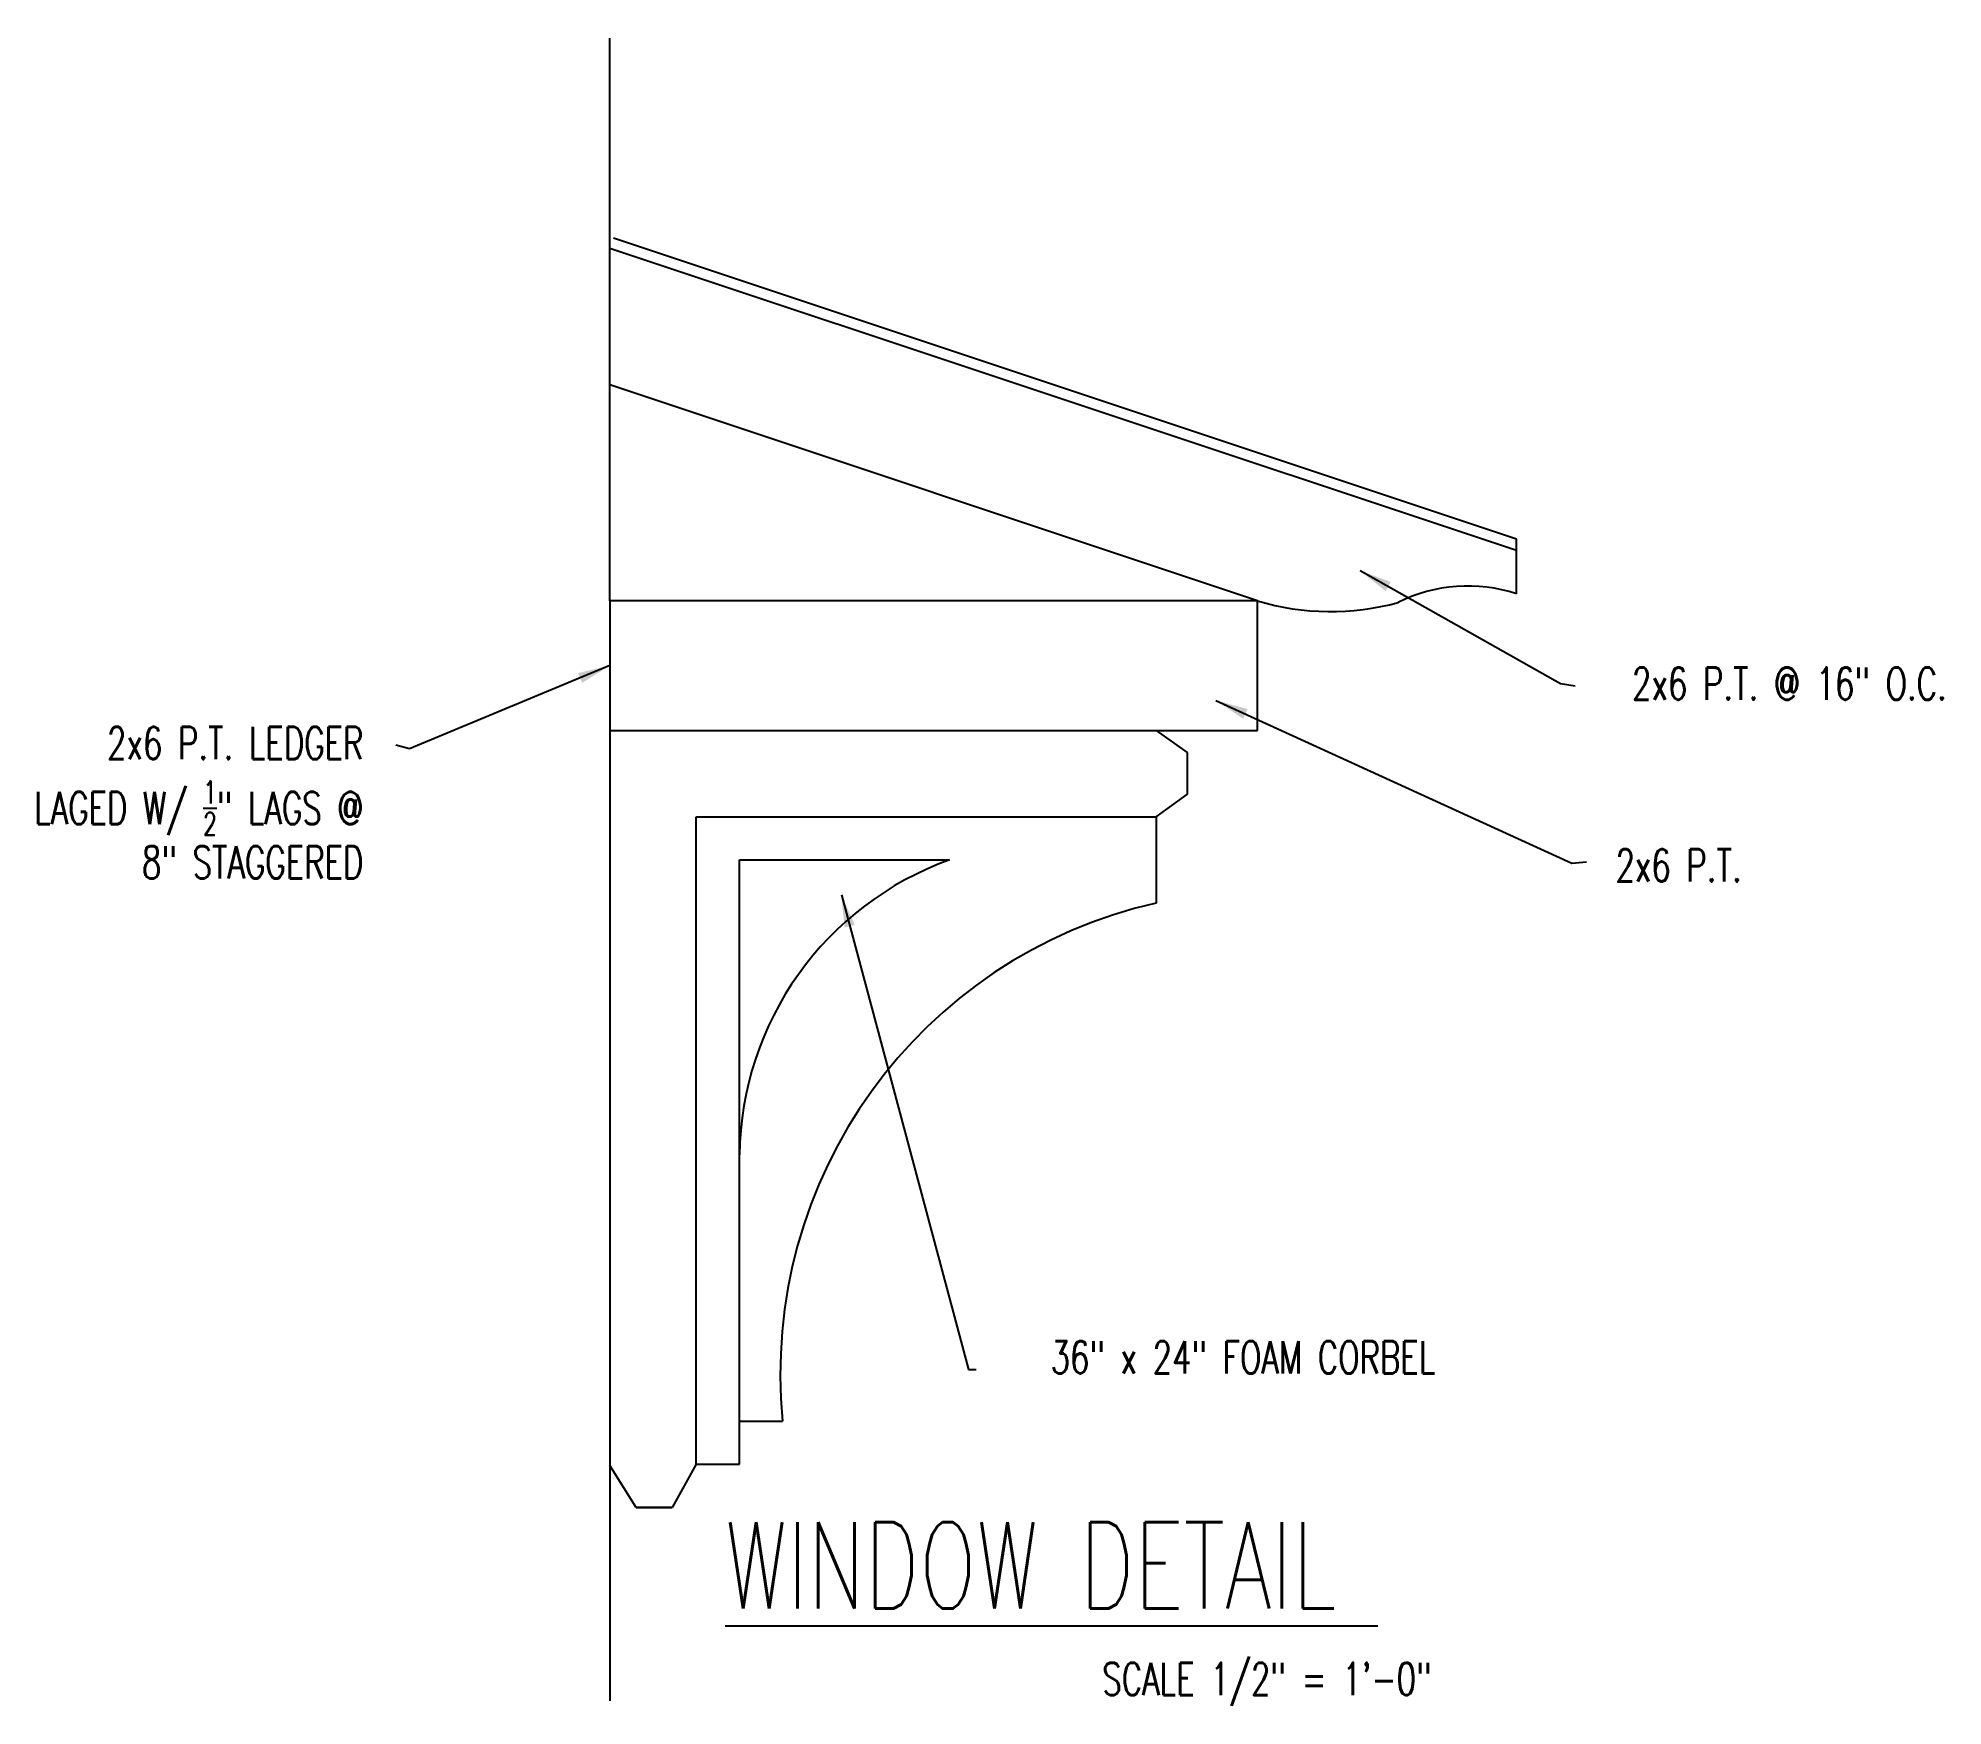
# Model space of a CAD drawing. Header units: inches. Extents: x -25328 to 8149, y -5530 to 4336.
# Drawn here: x -3075 to -2986.8, y 1055.9 to 1133.2 of the extents above; entities that cross this region are included whole.
import ezdxf

# ---------------------------------------------------------------- set-up
doc = ezdxf.new("R2010")
doc.units = ezdxf.units.IN
doc.header["$LTSCALE"] = 16
doc.header["$MEASUREMENT"] = 0
doc.layers.get('0').update_dxf_attribs({"linetype": 'CONTINUOUS'})
for name, color, linetype in [('CONC', 3, 'CONTINUOUS'), ('TEXT', 11, 'CONTINUOUS'), ('WINDOWS', 1, 'CONTINUOUS')]:
    doc.layers.add(name, color=color, linetype=linetype)
doc.styles.add('PAYTAS RM', font='romans.shx', dxfattribs={"width": 0.7, "height": 4.5})
doc.styles.add('PAYTS NOTES', font='romans.shx', dxfattribs={"width": 0.7, "height": 4.5})
doc.dimstyles.new('DIM- PAYTAS', dxfattribs={"dimscale": 48, "dimtxt": 0.1, "dimasz": 0.0625, "dimexe": 0.125, "dimexo": 0.125, "dimgap": 0.125, "dimtad": 1, "dimdec": 1, "dimzin": 3, "dimdsep": 46, "dimlunit": 4, "dimtxsty": 'PAYTAS RM', "dimblk": 'ARCHTICK', "dimcen": 0.09, "dimdle": 0.125, "dimclrd": 5, "dimclre": 5, "dimclrt": 11, "dimadec": 0, "dimazin": 0, "dimtfac": 1, "dimtdec": 1, "dimtofl": 0, "dimtmove": 2, "dimatfit": 3, "dimfxl": 0, "dimfrac": 2, "dimtolj": 1, "dimtzin": 3, "dimarcsym": 0})

msp = doc.modelspace()

# ---------------------------------------------------------------- texts
at = {"layer": 'TEXT', "style": 'PAYTS NOTES', "width": 0.7}
for s, height, p in [('%%UWINDOW DETAIL ', 4, (-3043.17422312, 1060.41068459)), ('SCALE 1/2" = 1\'-0"', 1.5, (-3025.69380147, 1056.40074193))]:
    msp.add_text(s, height=height, dxfattribs=at).set_placement(p)
at = {"layer": 'TEXT', "char_height": 1.5, "attachment_point": 6, "style": 'PAYTS NOTES'}
for s, insert, width in [('\\A1;2x6 P.T. @ 16" O.C.', (-2986.57510621, 1103.25832067), 103.1729513398), ('\\A1;2x6 P.T. LEDGER LAGED W/ {\\H0.7x;\\S1/2;}" LAGS @ 8" STAGGERED', (-3059.9225009, 1097.74163766), 17.0387745439), ('\\A1;2x6 P.T.', (-2996.07280179, 1094.83782706), 103.1729513398), ('\\A1;36" x 24" FOAM CORBEL', (-3010.2683073, 1072.05052511), 103.1729513398)]:
    msp.add_mtext(s, dxfattribs=dict(at, insert=insert, width=width))

# ---------------------------------------------------------------- blocks, each defined once
blk = doc.blocks.new('_ArchTick')
at = {"color": 0, "linetype": 'ByBlock', "const_width": 0.15}
blk.add_lwpolyline([(-0.5, -0.5), (0.5, 0.5)], dxfattribs=at)

# ---------------------------------------------------------------- linework, layer by layer
at = {"layer": 'WINDOWS'}
for p, q in [((-3048.50522866, 1107.09315169), (-3048.50522866, 1133.16263557)), ((-3006.50522866, 1109.41770701), (-3048.50522866, 1123.41770701)), ((-3006.50522866, 1109.94475329), (-3048.34711478, 1123.89204866)), ((-3018.50522866, 1107.09315169), (-3048.50522866, 1117.09315169)), ((-3006.50522866, 1107.41770701), (-3006.50522866, 1109.94475329)), ((-3018.50522866, 1107.09315169), (-3048.50522866, 1107.09315169)), ((-3048.50522866, 1107.09315169), (-3048.50522866, 1101.09315169)), ((-3018.50522866, 1101.09315169), (-3018.50522866, 1107.09315169)), ((-3048.50522866, 1101.09315169), (-3018.50522866, 1101.09315169)), ((-3048.50522866, 1101.09315169), (-3048.50522866, 1056.13588213)), ((-3021.74352778, 1100.07270385), (-3023.1922645, 1101.09315169)), ((-3021.74352778, 1098.1308496), (-3021.74352778, 1100.07270385)), ((-3023.20460666, 1097.09315169), (-3021.74352778, 1098.1308496)), ((-3044.50522866, 1097.09315169), (-3023.20460666, 1097.09315169)), ((-3044.50522866, 1067.09315169), (-3044.50522866, 1097.09315169)), ((-3023.20460666, 1097.09315169), (-3023.20460666, 1093.09315169)), ((-3042.50522866, 1095.09315169), (-3032.76869992, 1095.09315169)), ((-3042.50522866, 1069.09315169), (-3042.50522866, 1095.09315169)), ((-3042.50522866, 1067.09315169), (-3042.50522866, 1069.09315169)), ((-3042.50522866, 1069.09315169), (-3040.50522866, 1069.09315169)), ((-3047.29437546, 1065.09315169), (-3048.50522866, 1067.04139694)), ((-3044.50522866, 1067.09315169), (-3045.62130483, 1065.09315169)), ((-3044.50522866, 1067.09315169), (-3042.50522866, 1067.09315169)), ((-3047.29437546, 1065.09315169), (-3045.62130483, 1065.09315169)), ((-3045.62130483, 1065.09315169), (-3047.29437546, 1065.09315169))]:
    msp.add_line(p, q, dxfattribs=at)
for centre, radius, start, end in [((-3008.76591169, 1100.54065484), 7.23909762, 71.8028322407, 116.4975810178), ((-3015.12263299, 1118.32531017), 11.7304449, 253.2401795385, 285.4599622999), ((-3027.80619502, 1081.25603336), 14.70007819, 109.7297204245, 179.3169644292), ((-3018.26474492, 1071.29654995), 22.34936422, 102.7694891073, 185.657916356)]:
    msp.add_arc(centre, radius, start, end, dxfattribs=at)

msp.set_redraw_order([(e.dxf.handle, doc.entitydb.next_handle()) for e in msp.query("TEXT MTEXT ATTDEF DIMENSION ARC_DIMENSION")])  # texts and dimensions are drawn at this point

# ---------------------------------------------------------------- leaders
at = {"layer": 'CONC'}
for points, override in [([(-3013.75779719, 1108.49275496), (-3004.4760388, 1103.26154543), (-3003.78482734, 1103.16284337)], {"dimscale": 24, "dimtad": 0, "dimtfill": 1, "dimarcsym": 2}), ([(-3048.50522866, 1104.09315169), (-3057.78939768, 1100.24206566), (-3058.41993821, 1100.39960538)], {"dimscale": 24, "dimtad": 0, "dimtfill": 1, "dimarcsym": 2}), ([(-3020.43561306, 1102.47972051), (-3003.94315093, 1094.94162089), (-3003.26873291, 1095.00290828)], {"dimscale": 24, "dimtad": 0, "dimtfill": 1, "dimarcsym": 2}), ([(-3037.78636102, 1093.4707734), (-3031.90061834, 1071.48125299), (-3031.53273097, 1071.48125299)], {"dimscale": 24, "dimgap": 0.125, "dimtad": 0, "dimtfill": 1, "dimarcsym": 2})]:
    msp.add_leader(points, dimstyle='DIM- PAYTAS', override=override, dxfattribs=at)

doc.saveas('drawing.dxf')
